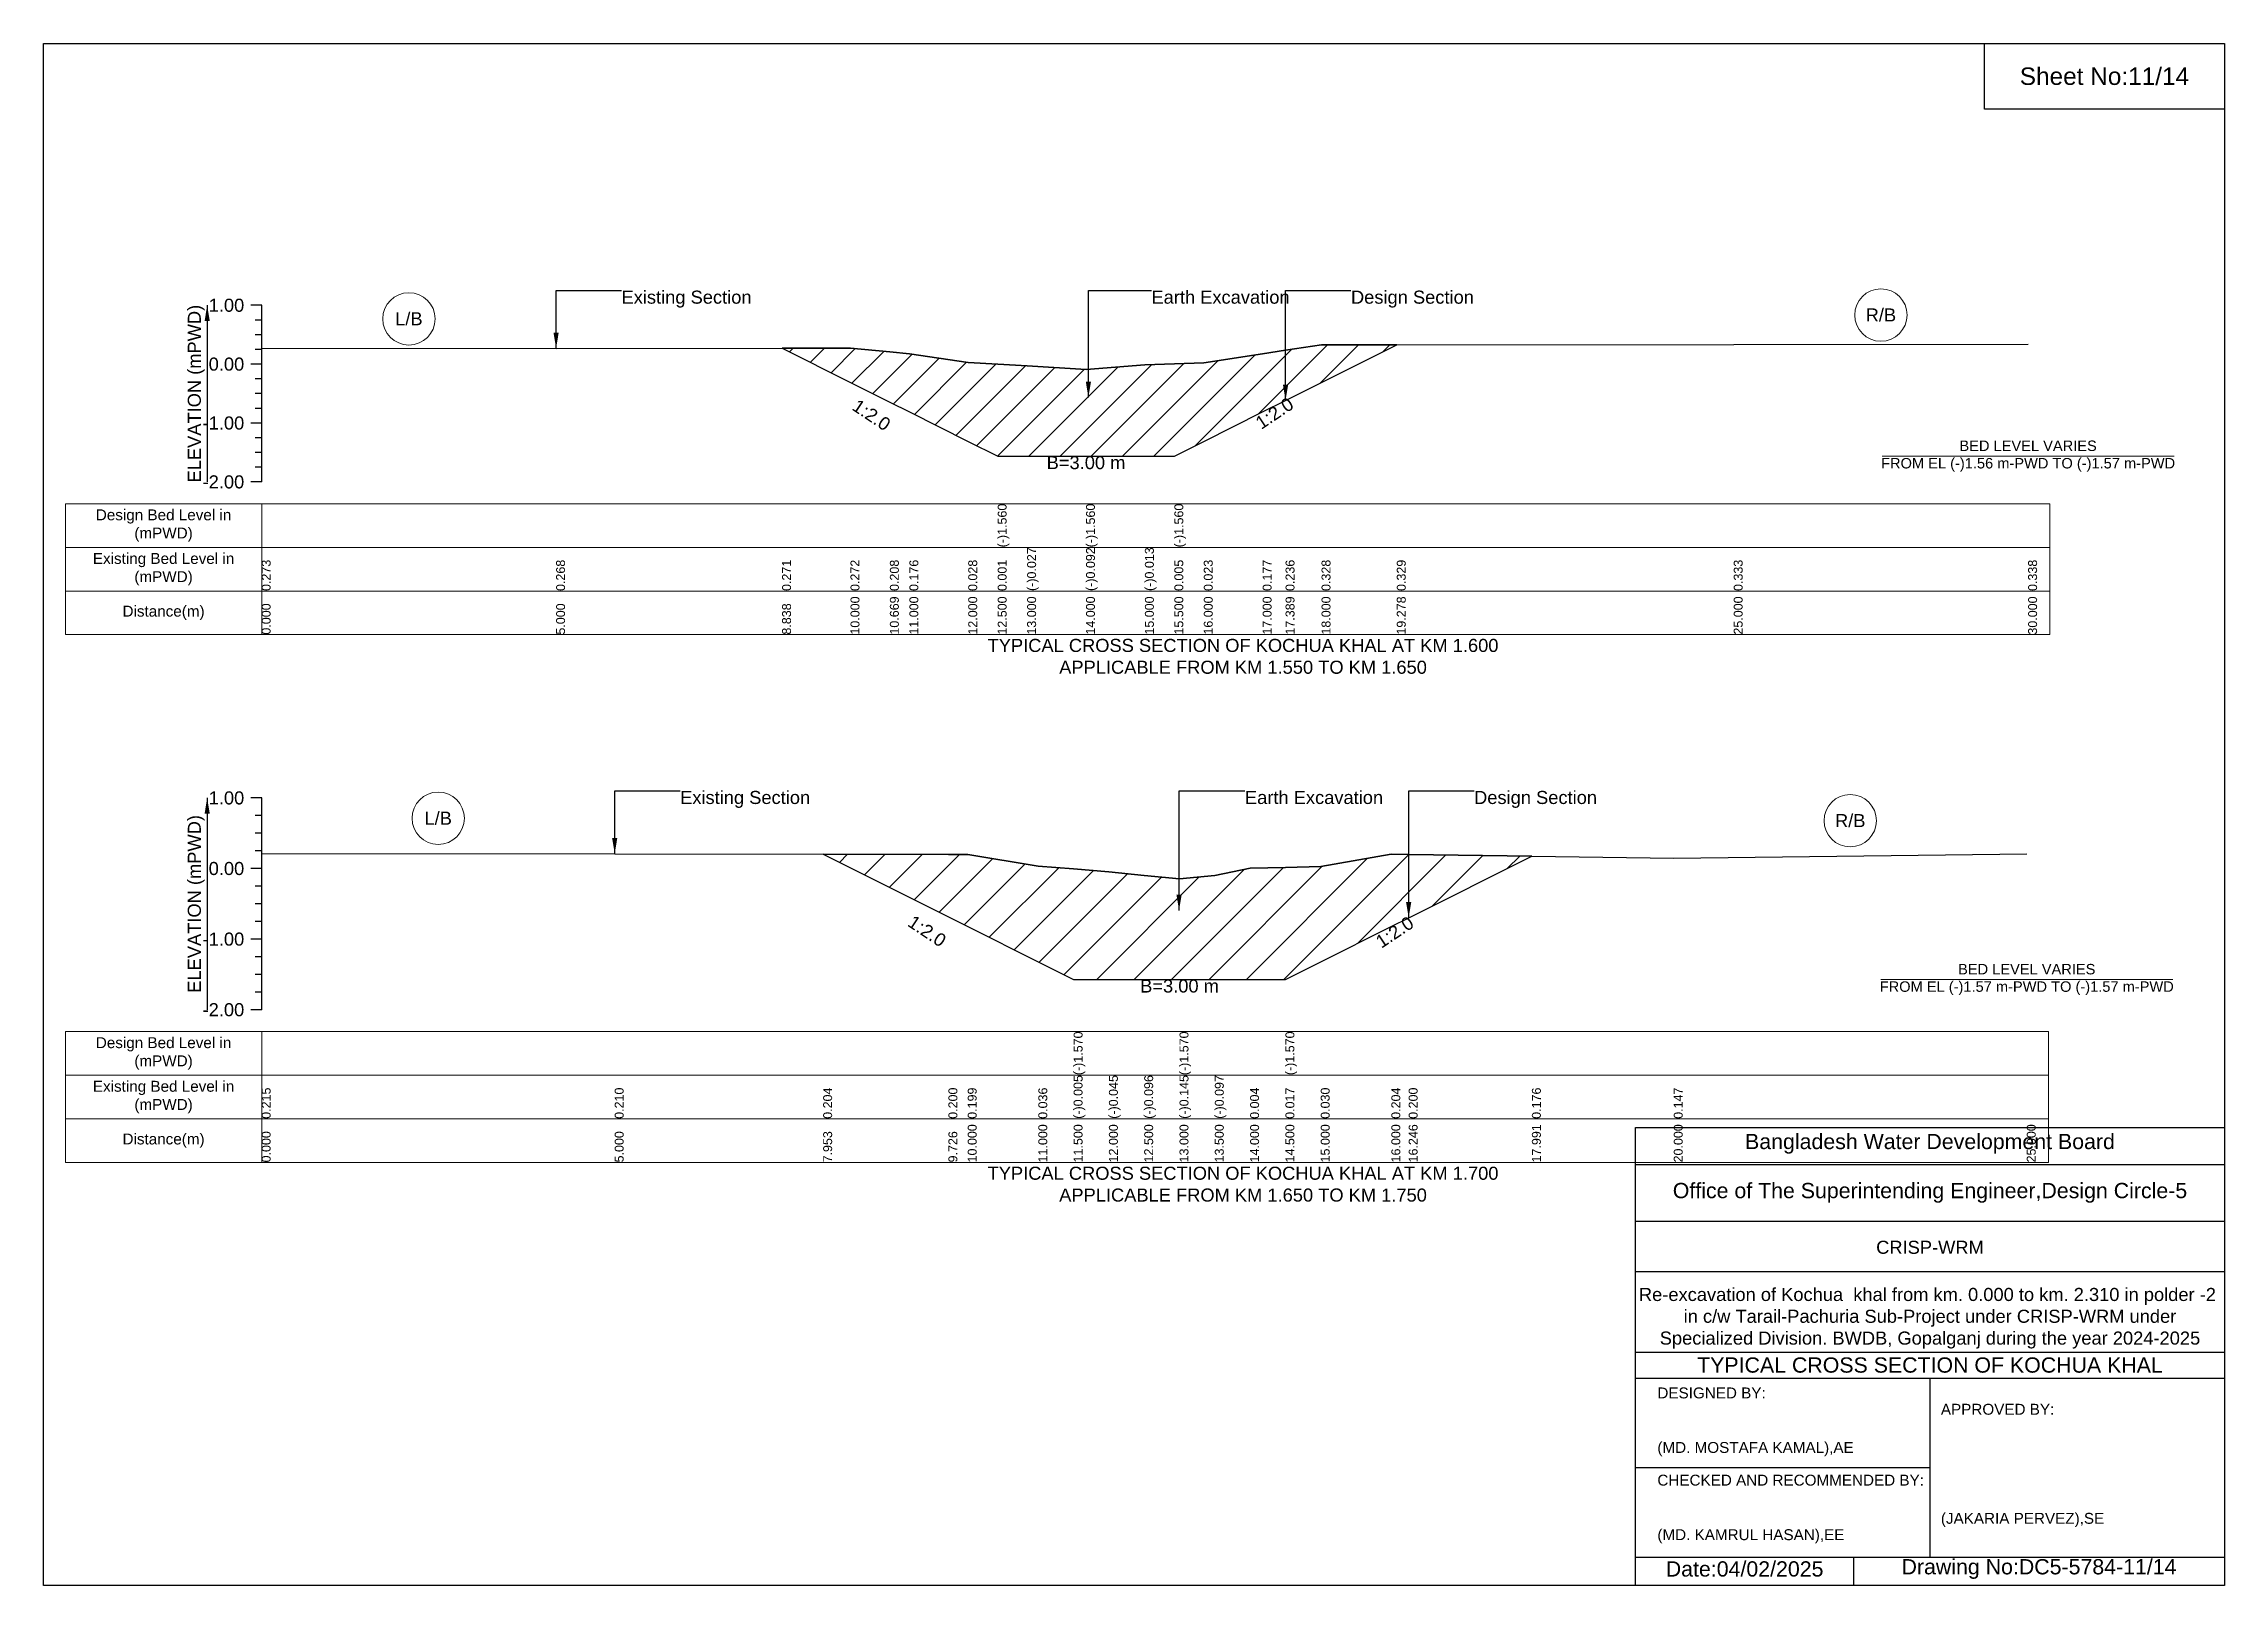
# Model space of a CAD drawing. Header units: inches. Extents: x 91000 to 258000, y -5743 to 6664.
# Drawn here: x 210000 to 218000, y -5656 to 0 of the extents above; entities that cross this region are included whole.
import ezdxf

# ---------------------------------------------------------------- set-up
doc = ezdxf.new("R2010")
doc.units = ezdxf.units.IN
doc.header["$LTSCALE"] = 7
doc.header["$MEASUREMENT"] = 0
for name, color, linetype, lineweight in [('Cross section Data Border', 7, 'Continuous', 9), ('Cross Section Labels', 7, 'Continuous', 9), ('Existing_Bed_Level for Xsection', 7, 'Continuous', 25)]:
    doc.layers.add(name, color=color, linetype=linetype, lineweight=lineweight)
doc.styles.get("Standard").update_dxf_attribs({"font": 'arial.ttf'})
doc.dimstyles.get("Standard").update_dxf_attribs({"dimtxt": 0.18, "dimasz": 0.18, "dimexe": 0.18, "dimexo": 0.0625, "dimgap": 0.09, "dimtad": 0, "dimtih": 1, "dimtoh": 1, "dimdec": 4, "dimzin": 0, "dimdsep": 46, "dimtxsty": 'Standard', "dimcen": 0.09, "dimadec": 0, "dimazin": 0, "dimtfac": 1, "dimtdec": 4, "dimtofl": 0, "dimtmove": 0, "dimatfit": 3, "dimfxl": 1, "dimtolj": 1, "dimtzin": 0, "dimarcsym": 0})

msp = doc.modelspace()

# ---------------------------------------------------------------- texts
at = {"attachment_point": 5}
for s, insert, char_height in [('Sheet No:11/14', (217560, -120), 64), ('Bangladesh Water Development Board', (216920, -4036), 56), ('Office of The Superintending Engineer,Design Circle-5', (216920, -4216), 56)]:
    msp.add_mtext(s, dxfattribs=dict(at, insert=insert, char_height=char_height))
for s, insert, char_height, width, attachment_point in [('CRISP-WRM', (216920, -4416), 48, 2240, 5), ('Re-excavation of Kochua  khal from km. 0.000 to km. 2.310 in polder -2  in c/w Tarail-Pachuria Sub-Project under CRISP-WRM under Specialized Division. BWDB, Gopalganj during the year 2024-2025', (216920, -4676), 48, 2160, 5), ('TYPICAL CROSS SECTION OF KOCHUA KHAL', (216920, -4848), 56, 2240, 5), ('DESIGNED BY:^J^J^J(MD. MOSTAFA KAMAL),AE', (215920, -5056), 40, 1120, 4), ('APPROVED BY:^J^J^J^J^J^J(JAKARIA PERVEZ),SE', (216960, -5216), 40, 1120, 4), ('CHECKED AND RECOMMENDED BY:^J^J^J(MD. KAMRUL HASAN),EE', (215920, -5376), 40, 1120, 4), ('Date:04/02/2025', (216240, -5596), 56, 1120, 5), ('Drawing No:DC5-5784-11/14', (217320, -5596), 56, 1760, 5)]:
    msp.add_mtext(s, dxfattribs=dict(insert=insert, char_height=char_height, width=width, attachment_point=attachment_point))
at = {"layer": 'Cross section Data Border', "char_height": 40, "width": 640, "attachment_point": 5}
for s, insert in [('Design Bed Level in (mPWD)', (210440, -1768.1)), ('Existing Bed Level in (mPWD)', (210440, -1928.1)), ('Distance(m)', (210440, -2088.1)), ('Design Bed Level in (mPWD)', (210440, -3704.4)), ('Existing Bed Level in (mPWD)', (210440, -3864.4)), ('Distance(m)', (210440, -4024.4))]:
    msp.add_mtext(s, dxfattribs=dict(at, insert=insert))
at = {"layer": 'Cross Section Labels'}
for s, insert, char_height, attachment_point in [('Existing Section', (212120, -906.1), 48, 1), ('Earth Excavation', (214064, -906.1), 48, 1), ('Design Section', (214796, -906.1), 48, 1), ('L/B', (211340, -1009.7), 48, 5), ('R/B', (216740, -995.7), 48, 5), ('B=3.00 m', (213824, -1513.1), 48, 2), ('BED LEVEL VARIES ^JFROM EL (-)1.56 m-PWD TO (-)1.57 m-PWD', (217280, -1513.1), 38.4, 5), ('TYPICAL CROSS SECTION OF KOCHUA KHAL AT KM 1.600^JAPPLICABLE FROM KM 1.550 TO KM 1.650', (214400, -2248.1), 48, 5), ('Existing Section', (212335, -2741.5), 48, 1), ('Earth Excavation', (214407, -2741.5), 48, 1), ('Design Section', (215247.6, -2741.5), 48, 1), ('L/B', (211447.5, -2841.9), 48, 5), ('R/B', (216627.5, -2850.7), 48, 5), ('B=3.00 m', (214167, -3433.1), 48, 2), ('BED LEVEL VARIES ^JFROM EL (-)1.57 m-PWD TO (-)1.57 m-PWD', (217275, -3433.1), 38.4, 5), ('TYPICAL CROSS SECTION OF KOCHUA KHAL AT KM 1.700^JAPPLICABLE FROM KM 1.650 TO KM 1.750', (214400, -4184.4), 48, 5)]:
    msp.add_mtext(s, dxfattribs=dict(at, insert=insert, char_height=char_height, attachment_point=attachment_point))
at = {"layer": 'Cross Section Labels', "char_height": 48, "attachment_point": 2}
for insert, rotation in [((213050.5, -1342.3), 326.30993), ((214502, -1336.1), 33.69007), ((213254.4, -3235.8), 326.30993), ((214942.9, -3239.4), 33.69007)]:
    msp.add_mtext('1:2.0', dxfattribs=dict(at, insert=insert, rotation=rotation))
at = {"layer": 'Existing_Bed_Level for Xsection', "char_height": 48, "attachment_point": 6}
for s, insert in [('1.00', (210736, -960.1)), ('0.00', (210736, -1176.1)), ('-1.00', (210736, -1392.1)), ('-2.00', (210736, -1608.1)), ('1.00', (210736, -2767.4)), ('0.00', (210736, -3026.4)), ('-1.00', (210736, -3285.4)), ('-2.00', (210736, -3544.4))]:
    msp.add_mtext(s, dxfattribs=dict(at, insert=insert))
at = {"layer": 'Existing_Bed_Level for Xsection', "rotation": 90}
for s, insert, char_height, attachment_point in [('ELEVATION (mPWD)', (210560, -1284.1), 48, 5), ('(-)1.560', (213500, -1848.1), 32.8, 1), ('(-)1.560', (213824, -1848.1), 32.8, 1), ('(-)1.560', (214148, -1848.1), 32.8, 1), ('0.273', (210800, -2008.1), 32.8, 1), ('0.268', (211880, -2008.1), 32.8, 1), ('0.271', (212709, -2008.1), 32.8, 1), ('0.272', (212960, -2008.1), 32.8, 1), ('0.208', (213104.5, -2008.1), 32.8, 1), ('0.176', (213176, -2008.1), 32.8, 1), ('0.028', (213392, -2008.1), 32.8, 1), ('0.001', (213500, -2008.1), 32.8, 1), ('(-)0.027', (213608, -2008.1), 32.8, 1), ('(-)0.092', (213824, -2008.1), 32.8, 1), ('(-)0.013', (214040, -2008.1), 32.8, 1), ('0.005', (214148, -2008.1), 32.8, 1), ('0.023', (214256, -2008.1), 32.8, 1), ('0.177', (214472, -2008.1), 32.8, 1), ('0.236', (214556, -2008.1), 32.8, 1), ('0.328', (214688, -2008.1), 32.8, 1), ('0.329', (214964, -2008.1), 32.8, 1), ('0.333', (216200, -2008.1), 32.8, 1), ('0.338', (217280, -2008.1), 32.8, 1), ('0.000', (210800, -2168.1), 32.8, 1), ('5.000', (211880, -2168.1), 32.8, 1), ('8.838', (212709, -2168.1), 32.8, 1), ('10.000', (212960, -2168.1), 32.8, 1), ('10.669', (213104.5, -2168.1), 32.8, 1), ('11.000', (213176, -2168.1), 32.8, 1), ('12.000', (213392, -2168.1), 32.8, 1), ('12.500', (213500, -2168.1), 32.8, 1), ('13.000', (213608, -2168.1), 32.8, 1), ('14.000', (213824, -2168.1), 32.8, 1), ('15.000', (214040, -2168.1), 32.8, 1), ('15.500', (214148, -2168.1), 32.8, 1), ('16.000', (214256, -2168.1), 32.8, 1), ('17.000', (214472, -2168.1), 32.8, 1), ('17.389', (214556, -2168.1), 32.8, 1), ('18.000', (214688, -2168.1), 32.8, 1), ('19.278', (214964, -2168.1), 32.8, 1), ('25.000', (216200, -2168.1), 32.8, 1), ('30.000', (217280, -2168.1), 32.8, 1), ('ELEVATION (mPWD)', (210560, -3155.9), 48, 5), ('(-)1.570', (213778.5, -3784.4), 32.8, 1), ('(-)1.570', (214167, -3784.4), 32.8, 1), ('(-)1.570', (214555.5, -3784.4), 32.8, 1), ('0.215', (210800, -3944.4), 32.8, 1), ('0.210', (212095, -3944.4), 32.8, 1), ('0.204', (212859.8, -3944.4), 32.8, 1), ('0.200', (213319.2, -3944.4), 32.8, 1), ('0.199', (213390, -3944.4), 32.8, 1), ('0.036', (213649, -3944.4), 32.8, 1), ('(-)0.005', (213778.5, -3944.4), 32.8, 1), ('(-)0.045', (213908, -3944.4), 32.8, 1), ('(-)0.096', (214037.5, -3944.4), 32.8, 1), ('(-)0.145', (214167, -3944.4), 32.8, 1), ('(-)0.097', (214296.5, -3944.4), 32.8, 1), ('0.004', (214426, -3944.4), 32.8, 1), ('0.017', (214555.5, -3944.4), 32.8, 1), ('0.030', (214685, -3944.4), 32.8, 1), ('0.204', (214944, -3944.4), 32.8, 1), ('0.200', (215007.6, -3944.4), 32.8, 1), ('0.176', (215459.7, -3944.4), 32.8, 1), ('0.147', (215980, -3944.4), 32.8, 1), ('0.000', (210800, -4104.4), 32.8, 1), ('5.000', (212095, -4104.4), 32.8, 1), ('7.953', (212859.8, -4104.4), 32.8, 1), ('9.726', (213319.2, -4104.4), 32.8, 1), ('10.000', (213390, -4104.4), 32.8, 1), ('11.000', (213649, -4104.4), 32.8, 1), ('11.500', (213778.5, -4104.4), 32.8, 1), ('12.000', (213908, -4104.4), 32.8, 1), ('12.500', (214037.5, -4104.4), 32.8, 1), ('13.000', (214167, -4104.4), 32.8, 1), ('13.500', (214296.5, -4104.4), 32.8, 1), ('14.000', (214426, -4104.4), 32.8, 1), ('14.500', (214555.5, -4104.4), 32.8, 1), ('15.000', (214685, -4104.4), 32.8, 1), ('16.000', (214944, -4104.4), 32.8, 1), ('16.246', (215007.6, -4104.4), 32.8, 1), ('17.991', (215459.7, -4104.4), 32.8, 1), ('20.000', (215980, -4104.4), 32.8, 1), ('25.000', (217275, -4104.4), 32.8, 1)]:
    msp.add_mtext(s, dxfattribs=dict(at, insert=insert, char_height=char_height, attachment_point=attachment_point))

# ---------------------------------------------------------------- hatches: boundary and pattern name
at = {"layer": 'Existing_Bed_Level for Xsection'}
h = msp.add_hatch(dxfattribs=at)
h.set_pattern_fill('ANSI31', color=256, scale=648, style=0)
h.paths.add_polyline_path([(212709, -1117.6), (212960, -1243.1), (213104.5, -1315.3), (213176, -1351.1), (213392, -1459.1), (213500, -1513.1), (213608, -1513.1), (213824, -1513.1), (214040, -1513.1), (214148, -1513.1), (214256, -1459.1), (214472, -1351.1), (214556, -1309.1), (214688, -1243.1), (214964, -1105.1), (214688, -1105.3), (214556, -1125.2), (214472, -1137.9), (214256, -1171.2), (214148, -1175), (214040, -1178.9), (213824, -1196), (213608, -1182), (213500, -1176), (213392, -1170.1), (213176, -1138.1), (213104.5, -1131.2), (212960, -1117.4)])
h = msp.add_hatch(dxfattribs=at)
h.set_pattern_fill('ANSI31', color=256, scale=777, style=0)
h.paths.add_polyline_path([(212859.8, -2973.7), (213319.2, -3203.4), (213390, -3238.8), (213649, -3368.3), (213778.5, -3433.1), (213908, -3433.1), (214037.5, -3433.1), (214167, -3433.1), (214296.5, -3433.1), (214426, -3433.1), (214555.5, -3433.1), (214685, -3368.3), (214944, -3238.8), (215007.6, -3207), (215459.7, -2981), (215007.6, -2974.5), (214944, -2973.6), (214685, -3018.7), (214555.5, -3022), (214426, -3025.4), (214296.5, -3051.6), (214167, -3064), (214037.5, -3051.3), (213908, -3038.1), (213778.5, -3027.6), (213649, -3017.2), (213390, -2974.9), (213319.2, -2974.7)])

# ---------------------------------------------------------------- linework, layer by layer
for points in [[(210000, 0), (218000, 0), (218000, -5656), (210000, -5656)], [(217120, 0), (218000, 0), (218000, -240), (217120, -240)]]:
    msp.add_lwpolyline(points, close=True)
for points in [[(215840, -5656), (215840, -3976), (218000, -3976)], [(215840, -4112), (218000, -4112)], [(215840, -4320), (218000, -4320)], [(215840, -4504), (218000, -4504)], [(215840, -4800), (218000, -4800)], [(215840, -4896), (218000, -4896)], [(216920, -4896), (216920, -5552)], [(215840, -5224), (216920, -5224)], [(215840, -5552), (218000, -5552)], [(216640, -5552), (216640, -5656)]]:
    msp.add_lwpolyline(points)
at = {"layer": 'Cross section Data Border'}
for points in [[(210080, -1688.1), (217360, -1688.1), (217360, -2168.1), (210080, -2168.1)], [(210080, -3624.4), (217355, -3624.4), (217355, -4104.4), (210080, -4104.4)]]:
    msp.add_lwpolyline(points, close=True, dxfattribs=at)
for points in [[(210800, -1688.1), (210800, -2168.1)], [(210080, -1848.1), (217360, -1848.1)], [(210080, -2008.1), (217360, -2008.1)], [(210800, -3624.4), (210800, -4104.4)], [(210080, -3784.4), (217355, -3784.4)], [(210080, -3944.4), (217355, -3944.4)]]:
    msp.add_lwpolyline(points, dxfattribs=at)
at = {"layer": 'Cross Section Labels'}
for points in [[(216744.2, -1513.1), (217815.8, -1513.1)], [(216739.2, -3433.1), (217810.8, -3433.1)]]:
    msp.add_lwpolyline(points, dxfattribs=at)
for centre in [(211340, -1009.7), (216740, -995.7), (211447.5, -2841.9), (216627.5, -2850.7)]:
    msp.add_circle(centre, 96, dxfattribs=at)
at = {"layer": 'Existing_Bed_Level for Xsection'}
for points in [[(210800, -960.1), (210760, -960.1)], [(210800, -1014.1), (210776, -1014.1)], [(210800, -1608.1), (210800, -1392.1), (210800, -1176.1), (210800, -960.1)], [(210800, -1068.1), (210776, -1068.1)], [(210800, -1117.2), (211880, -1118.2), (212709, -1117.6), (212960, -1117.4), (213104.5, -1131.2), (213176, -1138.1), (213392, -1170.1), (213500, -1176), (213500, -1176), (213608, -1182), (213824, -1196), (213824, -1196), (214040, -1178.9), (214148, -1175), (214148, -1175), (214256, -1171.2), (214472, -1137.9), (214556, -1125.2), (214688, -1105.3), (214964, -1105.1), (216200, -1104.2), (217280, -1103.1)], [(210800, -1176.1), (210760, -1176.1)], [(210800, -1122.1), (210776, -1122.1)], [(210800, -1230.1), (210776, -1230.1)], [(210800, -1284.1), (210776, -1284.1)], [(210800, -1338.1), (210776, -1338.1)], [(210800, -1392.1), (210760, -1392.1)], [(210800, -1446.1), (210776, -1446.1)], [(210800, -1500.1), (210776, -1500.1)], [(210800, -1554.1), (210776, -1554.1)], [(210800, -1608.1), (210760, -1608.1)], [(210800, -2767.4), (210760, -2767.4)], [(210800, -3544.4), (210800, -3285.4), (210800, -3026.4), (210800, -2767.4)], [(210800, -2832.2), (210776, -2832.2)], [(210800, -2896.9), (210776, -2896.9)], [(210800, -3026.4), (210760, -3026.4)], [(210800, -2961.7), (210776, -2961.7)], [(210800, -2970.8), (212095, -2972.1), (212859.8, -2973.7), (213319.2, -2974.7), (213390, -2974.9), (213649, -3017.2), (213778.5, -3027.6), (213778.5, -3027.6), (213908, -3038.1), (214037.5, -3051.3), (214167, -3064), (214167, -3064), (214296.5, -3051.6), (214426, -3025.4), (214555.5, -3022), (214555.5, -3022), (214685, -3018.7), (214944, -2973.6), (215007.6, -2974.5), (215459.7, -2981), (215980, -2988.4), (217275, -2972.1)], [(210800, -3091.2), (210776, -3091.2)], [(210800, -3155.9), (210776, -3155.9)], [(210800, -3220.7), (210776, -3220.7)], [(210800, -3285.4), (210760, -3285.4)], [(210800, -3350.2), (210776, -3350.2)], [(210800, -3414.9), (210776, -3414.9)], [(210800, -3479.7), (210776, -3479.7)], [(210800, -3544.4), (210760, -3544.4)]]:
    msp.add_lwpolyline(points, dxfattribs=at)
for points in [[(212709, -1117.6), (212709, -1117.6), (212960, -1243.1), (213104.5, -1315.3), (213176, -1351.1), (213392, -1459.1), (213500, -1513.1), (213500, -1513.1), (213608, -1513.1), (213824, -1513.1), (213824, -1513.1), (214040, -1513.1), (214148, -1513.1), (214148, -1513.1), (214256, -1459.1), (214472, -1351.1), (214556, -1309.1), (214688, -1243.1), (214964, -1105.1), (214964, -1105.1), (214964, -1105.1), (214688, -1105.3), (214556, -1125.2), (214472, -1137.9), (214256, -1171.2), (214148, -1175), (214148, -1175), (214040, -1178.9), (213824, -1196), (213824, -1196), (213608, -1182), (213500, -1176), (213500, -1176), (213392, -1170.1), (213176, -1138.1), (213104.5, -1131.2), (212960, -1117.4), (212709, -1117.6)], [(212859.8, -2973.7), (212859.8, -2973.7), (213319.2, -3203.4), (213390, -3238.8), (213649, -3368.3), (213778.5, -3433.1), (213778.5, -3433.1), (213908, -3433.1), (214037.5, -3433.1), (214167, -3433.1), (214167, -3433.1), (214296.5, -3433.1), (214426, -3433.1), (214555.5, -3433.1), (214555.5, -3433.1), (214685, -3368.3), (214944, -3238.8), (215007.6, -3207), (215459.7, -2981), (215007.6, -2974.5), (214944, -2973.6), (214685, -3018.7), (214555.5, -3022), (214555.5, -3022), (214426, -3025.4), (214296.5, -3051.6), (214167, -3064), (214167, -3064), (214037.5, -3051.3), (213908, -3038.1), (213778.5, -3027.6), (213778.5, -3027.6), (213649, -3017.2), (213390, -2974.9), (213319.2, -2974.7), (212859.8, -2973.7)]]:
    msp.add_lwpolyline(points, close=True, dxfattribs=at)

msp.set_redraw_order([(e.dxf.handle, doc.entitydb.next_handle()) for e in msp.query("TEXT MTEXT ATTDEF DIMENSION ARC_DIMENSION")])  # texts and dimensions are drawn at this point

# ---------------------------------------------------------------- leaders
at = {"layer": 'Cross Section Labels', "annotation_type": 0, "has_hookline": 1, "hookline_direction": 0}
for points, text_width in [([(211880, -1118.2), (211880, -906.1), (212119.9, -906.1)], 467.2), ([(213832.7, -1297.8), (213832.7, -906.1), (214063.9, -906.1)], 497), ([(214556, -1309.1), (214556, -906.1), (214795.9, -906.1)], 441.2), ([(212095, -2972.1), (212095, -2741.5), (212334.9, -2741.5)], 467.2), ([(214165.3, -3179.9), (214165.3, -2741.5), (214406.9, -2741.5)], 497), ([(215007.6, -3207), (215007.6, -2741.5), (215247.5, -2741.5)], 441.2)]:
    msp.add_leader(points, dimstyle='Standard', override={"dimasz": 57.6}, dxfattribs=dict(at, text_width=text_width))
at = {"layer": 'Existing_Bed_Level for Xsection'}
for points in [[(210600, -960.1), (210600, -1608.1)], [(210600, -2767.4), (210600, -3544.4)]]:
    msp.add_leader(points, dimstyle='Standard', override={"dimasz": 57.6}, dxfattribs=at)

doc.saveas('drawing.dxf')
